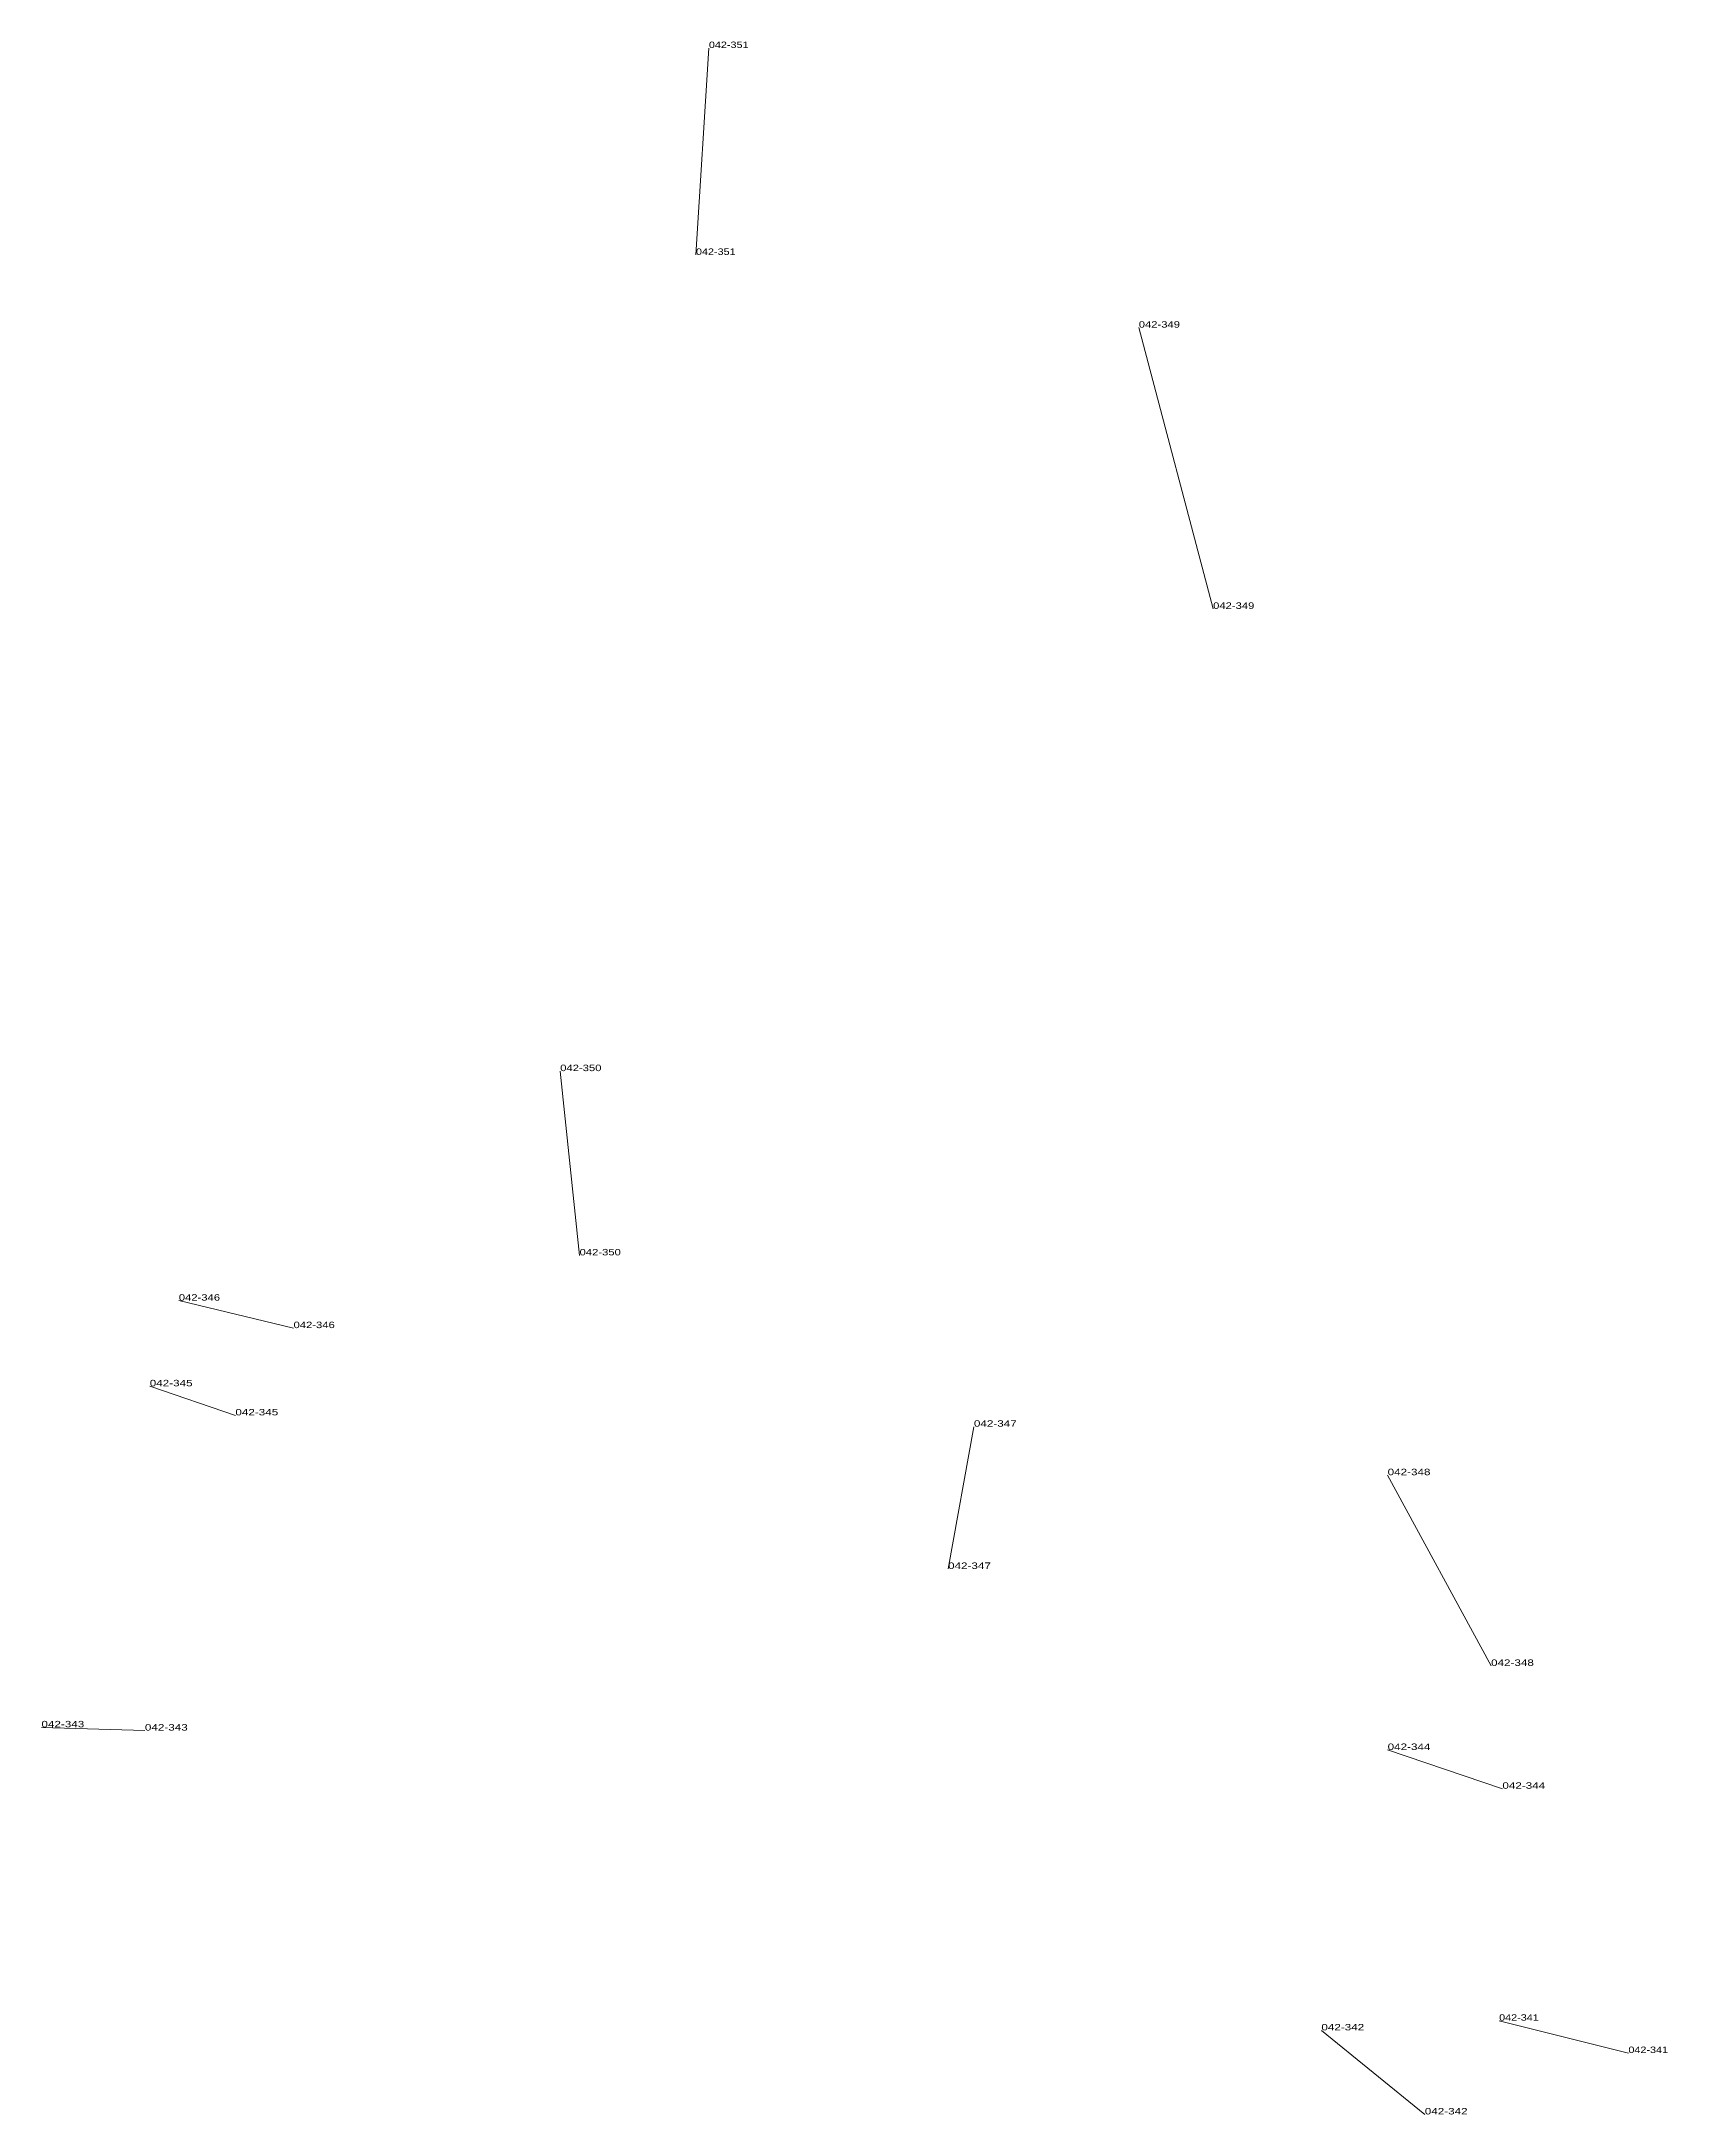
# Model space of a CAD drawing. Header units: metres. Extents: x 571156 to 607184, y 703608 to 727431.
# Drawn here: x 579412 to 579915, y 714692 to 715334 of the extents above; entities that cross this region are included whole.
import ezdxf

# ---------------------------------------------------------------- set-up
doc = ezdxf.new("R2010")
doc.units = ezdxf.units.M
doc.header["$LTSCALE"] = 0.8
doc.layers.add('60', color=7, linetype='Continuous', lineweight=13)
doc.layers.add('61', color=7, linetype='Continuous')

msp = doc.modelspace()

# ---------------------------------------------------------------- texts
at = {"layer": '60'}
for s, width, p in [('042-351', 1.25, (579614.59, 715267.69)), ('042-351', 1.25, (579614.59, 715267.69)), ('042-349', 1.3, (579751.59, 715245.19)), ('042-349', 1.3, (579751.59, 715245.19)), ('042-350', 1.3, (579572.59, 715015.19)), ('042-350', 1.3, (579572.59, 715015.19)), ('042-346', 1.3, (579490.09, 714935.69)), ('042-346', 1.3, (579490.09, 714935.69)), ('042-345', 1.35, (579472.09, 714908.69)), ('042-345', 1.35, (579472.09, 714908.69)), ('042-347', 1.35, (579700.59, 714905.19)), ('042-347', 1.35, (579700.59, 714905.19)), ('042-348', 1.35, (579828.59, 714890.19)), ('042-348', 1.35, (579828.59, 714890.19)), ('042-343', 1.35, (579444.09, 714811.19)), ('042-343', 1.35, (579444.09, 714811.19)), ('042-344', 1.35, (579828.59, 714805.19)), ('042-344', 1.35, (579828.59, 714805.19)), ('042-342', 1.35, (579808.09, 714718.44)), ('042-342', 1.35, (579808.09, 714718.44)), ('042-341', 1.25, (579903.09, 714711.44)), ('042-341', 1.25, (579903.09, 714711.44))]:
    msp.add_text(s, height=2, dxfattribs=dict(at, width=width)).set_placement(p)
at = {"layer": '61'}
for s, width, p in [('042-351', 1.25, (579618.59, 715331.69)), ('042-351', 1.25, (579618.59, 715331.69)), ('042-349', 1.3, (579774.59, 715158.19)), ('042-349', 1.3, (579774.59, 715158.19)), ('042-350', 1.3, (579578.59, 714958.19)), ('042-350', 1.3, (579578.59, 714958.19)), ('042-346', 1.3, (579454.59, 714944.19)), ('042-346', 1.3, (579454.59, 714944.19)), ('042-345', 1.35, (579445.59, 714917.69)), ('042-345', 1.35, (579445.59, 714917.69)), ('042-347', 1.35, (579692.59, 714861.19)), ('042-347', 1.35, (579692.59, 714861.19)), ('042-348', 1.35, (579860.59, 714831.19)), ('042-348', 1.35, (579860.59, 714831.19)), ('042-343', 1.35, (579412.09, 714812.19)), ('042-343', 1.35, (579412.09, 714812.19)), ('042-344', 1.35, (579864.09, 714793.19)), ('042-344', 1.35, (579864.09, 714793.19)), ('042-341', 1.25, (579863.09, 714721.44)), ('042-341', 1.25, (579863.09, 714721.44)), ('042-342', 1.35, (579840.09, 714692.44)), ('042-342', 1.35, (579840.09, 714692.44))]:
    msp.add_text(s, height=2, dxfattribs=dict(at, width=width)).set_placement(p)

# ---------------------------------------------------------------- linework, layer by layer
at = {"layer": '60'}
for p, q in [((579618.59, 715331.69), (579614.59, 715267.69)), ((579618.59, 715331.69), (579614.59, 715267.69)), ((579774.59, 715158.19), (579751.59, 715245.19)), ((579774.59, 715158.19), (579751.59, 715245.19)), ((579578.59, 714958.19), (579572.59, 715015.19)), ((579578.59, 714958.19), (579572.59, 715015.19)), ((579454.59, 714944.19), (579490.09, 714935.69)), ((579454.59, 714944.19), (579490.09, 714935.69)), ((579445.59, 714917.69), (579472.09, 714908.69)), ((579445.59, 714917.69), (579472.09, 714908.69)), ((579692.59, 714861.19), (579700.59, 714905.19)), ((579692.59, 714861.19), (579700.59, 714905.19)), ((579860.59, 714831.19), (579828.59, 714890.19)), ((579860.59, 714831.19), (579828.59, 714890.19)), ((579412.09, 714812.19), (579444.09, 714811.19)), ((579412.09, 714812.19), (579444.09, 714811.19)), ((579864.09, 714793.19), (579828.59, 714805.19)), ((579864.09, 714793.19), (579828.59, 714805.19)), ((579863.09, 714721.44), (579903.09, 714711.44)), ((579863.09, 714721.44), (579903.09, 714711.44)), ((579840.09, 714692.44), (579808.09, 714718.44)), ((579840.09, 714692.44), (579808.09, 714718.44))]:
    msp.add_line(p, q, dxfattribs=at)

msp.set_redraw_order([(e.dxf.handle, doc.entitydb.next_handle()) for e in msp.query("TEXT MTEXT ATTDEF DIMENSION ARC_DIMENSION")])  # texts and dimensions are drawn at this point

doc.saveas('drawing.dxf')
